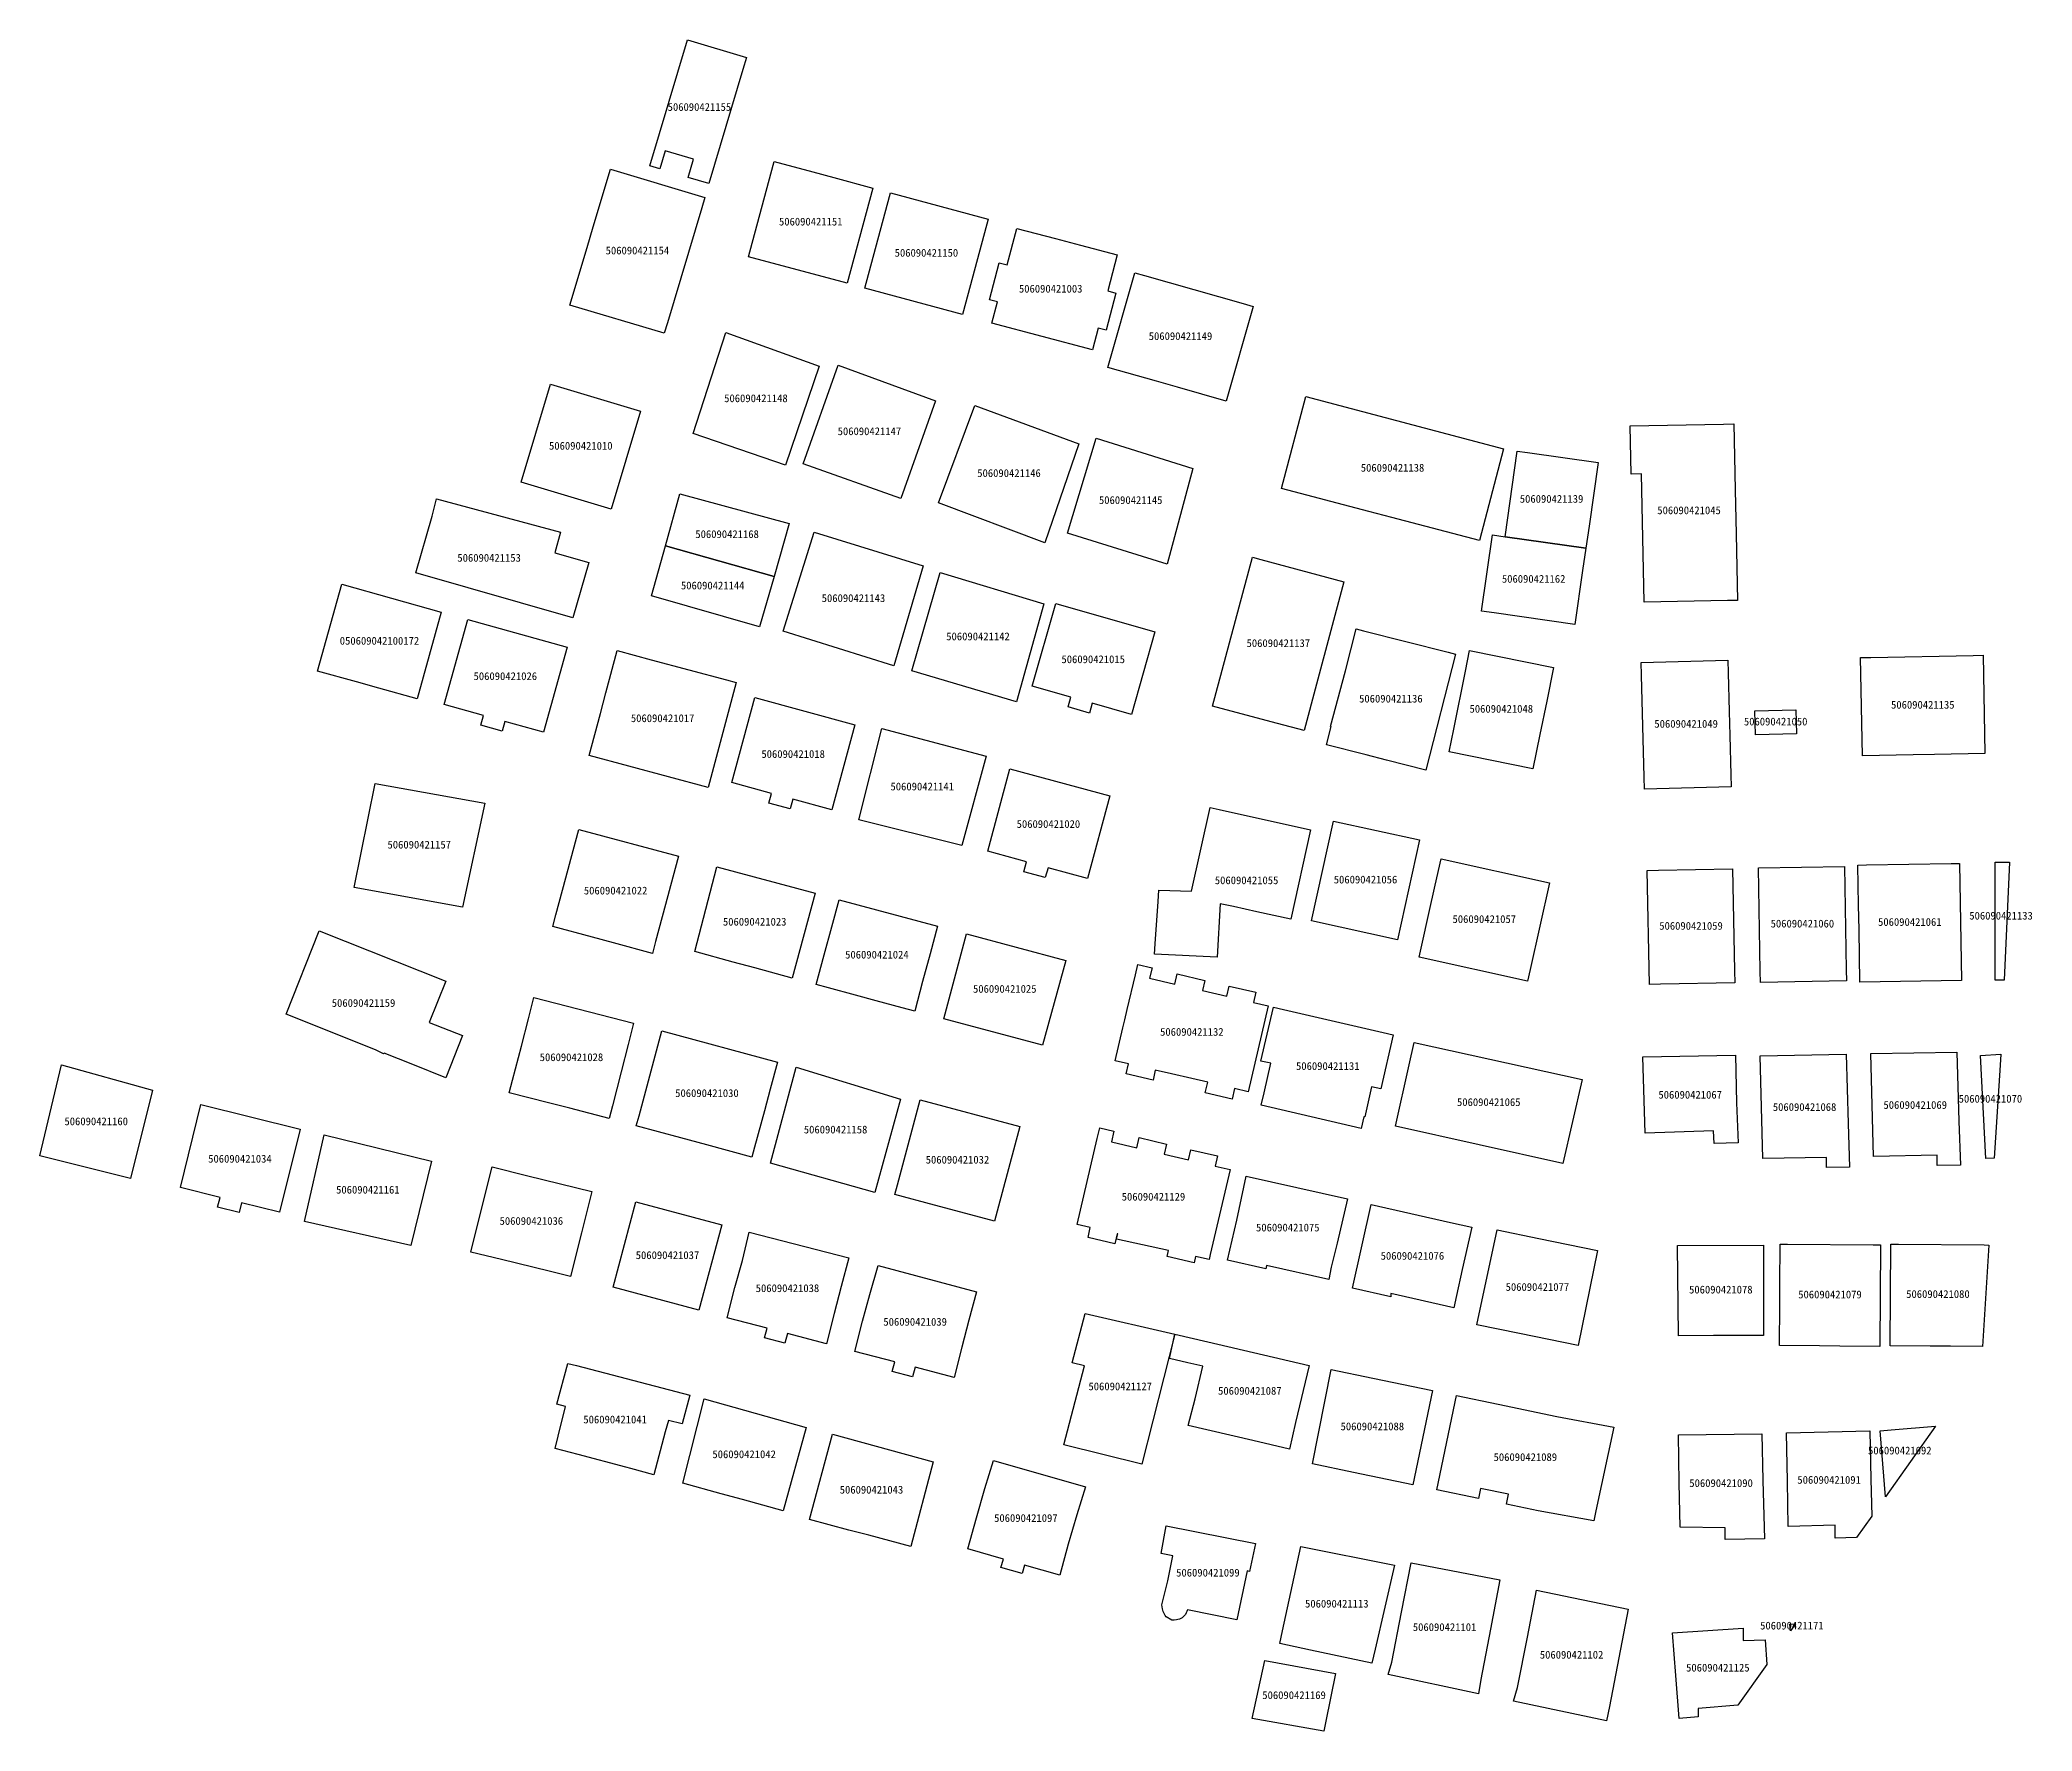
# Model space of a CAD drawing. Header units: inches. Extents: x 95398 to 167335, y 13830 to 47722.
# Drawn here: x 100624.7 to 100858.9, y 36107.7 to 36306.4 of the extents above; entities that cross this region are included whole.
import ezdxf
from ezdxf.enums import TextEntityAlignment as Align

# ---------------------------------------------------------------- set-up
doc = ezdxf.new("R2010")
doc.units = ezdxf.units.IN
doc.header["$MEASUREMENT"] = 0
doc.layers.add('一级水源保护区', color=7, linetype='Continuous')
doc.layers.add('一级水源保护区内违法建筑', color=7, linetype='Continuous')
doc.styles.add('宋体', font='')
doc.styles.get('宋体').set_extended_font_data('宋体')

msp = doc.modelspace()

# ---------------------------------------------------------------- texts
at = {"layer": '一级水源保护区内违法建筑', "color": 18, "true_color": 0x000000, "style": '宋体'}
for s, p in [('506090421155', (100702.2518, 36297.7492)), ('506090421151', (100715.3335, 36284.2836)), ('506090421154', (100694.9654, 36280.8905)), ('506090421150', (100728.9251, 36280.6195)), ('506090421003', (100743.5308, 36276.4015)), ('506090421149', (100758.7815, 36270.8307)), ('506090421148', (100708.8952, 36263.5287)), ('506090421010', (100688.3124, 36257.9479)), ('506090421147', (100722.2285, 36259.6558)), ('506090421146', (100738.6315, 36254.7398)), ('506090421138', (100783.6994, 36255.3675)), ('506090421145', (100752.9316, 36251.5676)), ('506090421139', (100802.3867, 36251.713)), ('506090421045', (100818.5429, 36250.3672)), ('506090421168', (100705.5063, 36247.5676)), ('506090421153', (100677.5436, 36244.7854)), ('506090421144', (100703.8126, 36241.5348)), ('506090421162', (100800.281, 36242.3153)), ('506090421143', (100720.3524, 36240.051)), ('050609042100172', (100664.6564, 36235.0412)), ('506090421142', (100734.9891, 36235.5552)), ('506090421137', (100770.2774, 36234.7608)), ('506090421015', (100748.5267, 36232.8685)), ('506090421026', (100679.4448, 36230.8822)), ('506090421136', (100783.5018, 36228.2416)), ('506090421135', (100846.0079, 36227.5233)), ('506090421017', (100697.931, 36225.9428)), ('506090421048', (100796.4789, 36227.0489)), ('506090421049', (100818.198, 36225.285)), ('506090421050', (100828.7207, 36225.552)), ('506090421018', (100713.2667, 36221.7364)), ('506090421141', (100728.4377, 36217.9221)), ('506090421020', (100743.2603, 36213.5148)), ('506090421157', (100669.3308, 36211.0897)), ('506090421055', (100766.5485, 36206.9012)), ('506090421056', (100780.5234, 36206.9889)), ('506090421022', (100692.4061, 36205.6933)), ('506090421023', (100708.7473, 36202.0369)), ('506090421057', (100794.4802, 36202.342)), ('506090421060', (100831.8591, 36201.8142)), ('506090421061', (100844.482, 36202.0039)), ('506090421133', (100855.2043, 36202.7427)), ('506090421059', (100818.7726, 36201.5483)), ('506090421024', (100723.1077, 36198.1656)), ('506090421159', (100662.7833, 36192.4906)), ('506090421025', (100738.1321, 36194.1452)), ('506090421132', (100760.1169, 36189.0937)), ('506090421028', (100687.2159, 36186.1154)), ('506090421131', (100776.0884, 36185.0772)), ('506090421030', (100703.1376, 36181.8956)), ('506090421065', (100795.0043, 36180.8398)), ('506090421067', (100818.674, 36181.7094)), ('506090421070', (100853.9532, 36181.2368)), ('506090421160', (100631.3704, 36178.5839)), ('506090421068', (100832.119, 36180.2622)), ('506090421069', (100845.1192, 36180.5079)), ('506090421158', (100718.2545, 36177.6194)), ('506090421034', (100648.261, 36174.1892)), ('506090421032', (100732.5741, 36174.0774)), ('506090421161', (100663.2924, 36170.5528)), ('506090421129', (100755.6053, 36169.7304)), ('506090421036', (100682.5033, 36166.8823)), ('506090421075', (100771.3888, 36166.1082)), ('506090421037', (100698.5001, 36162.8611)), ('506090421076', (100786.0337, 36162.7812)), ('506090421038', (100712.5984, 36158.981)), ('506090421077', (100800.7208, 36159.1249)), ('506090421078', (100822.2761, 36158.8186)), ('506090421079', (100835.102, 36158.2428)), ('506090421080', (100847.7876, 36158.2924)), ('506090421039', (100727.602, 36155.0341)), ('506090421127', (100751.6996, 36147.4466)), ('506090421087', (100766.9301, 36146.9254)), ('506090421041', (100692.3482, 36143.5581)), ('506090421088', (100781.3263, 36142.7475)), ('506090421042', (100707.5102, 36139.4725)), ('506090421089', (100799.3042, 36139.1347)), ('506090421092', (100843.3061, 36139.9128)), ('506090421090', (100822.306, 36136.0832)), ('506090421091', (100835.0015, 36136.4657)), ('506090421043', (100722.4709, 36135.3065)), ('506090421097', (100740.6119, 36131.9786)), ('506090421099', (100762.0039, 36125.5616)), ('506090421113', (100777.149, 36121.9196)), ('506090421101', (100789.8168, 36119.1616)), ('506090421171', (100830.627, 36119.3423)), ('506090421102', (100804.7394, 36115.9181)), ('506090421125', (100821.9262, 36114.4007)), ('506090421169', (100772.1261, 36111.1691))]:
    msp.add_text(s, height=0.914402, dxfattribs=at).set_placement(p, align=Align.BOTTOM_CENTER)

# ---------------------------------------------------------------- linework, layer by layer
at = {"layer": '一级水源保护区', "color": 1, "linetype": 'Continuous', "lineweight": 25}
for points in [[(100707.3673, 36302.8673), (100703.3595, 36289.4883), (100700.9141, 36290.2109), (100701.5547, 36292.3437), (100698.2187, 36293.3399), (100697.5859, 36291.2149), (100696.4375, 36291.5587), (100700.8673, 36306.3673), (100707.7969, 36304.2969)], [(100722.2501, 36287.4961), (100719.6329, 36277.7657), (100708.0235, 36280.8907), (100710.6485, 36290.6251), (100711.0391, 36292.0743), (100715.5937, 36290.8437), (100718.0625, 36290.1797), (100722.6407, 36288.9453)], [(100698.4923, 36273.1251), (100698.1251, 36271.8907), (100687.0391, 36275.1993), (100689.0625, 36281.9727), (100689.7813, 36284.3867), (100691.8047, 36291.1603), (100702.8907, 36287.8517), (100702.5235, 36286.6173)], [(100735.7423, 36283.7149), (100733.1563, 36274.1173), (100721.6797, 36277.2109), (100724.3047, 36286.9415), (100724.6875, 36288.3907), (100736.1719, 36285.3009)], [(100751.3517, 36281.1055), (100750.2423, 36276.8673), (100751.2031, 36276.6133), (100750.0547, 36272.2579), (100749.0937, 36272.5079), (100748.4297, 36269.9687), (100736.6095, 36273.0743), (100737.2735, 36275.5781), (100736.3359, 36275.8243), (100737.4767, 36280.1837), (100738.4219, 36279.9375), (100739.5391, 36284.2109), (100744.0781, 36283.0157), (100747.0469, 36282.2383)], [(100767.3125, 36275.0547), (100764.1641, 36263.9337), (100758.4375, 36265.5547), (100755.9767, 36266.2539), (100750.2501, 36267.8751), (100753.3985, 36278.9961), (100754.5625, 36278.6681), (100766.1485, 36275.3867)], [(100716.3061, 36268.0199), (100712.3505, 36256.4123), (100701.5067, 36260.1303), (100705.3423, 36272.0035)], [(100730.0093, 36263.9405), (100725.9097, 36252.4711), (100714.4313, 36256.5673), (100718.5493, 36268.1623)], [(100695.3125, 36262.7617), (100691.8673, 36251.2461), (100681.3125, 36254.4063), (100684.7579, 36265.9181)], [(100796.7423, 36258.3243), (100793.8985, 36247.5469), (100783.6329, 36250.2579), (100780.9219, 36250.9727), (100770.6563, 36253.6797), (100773.5001, 36264.4571)], [(100746.8529, 36258.9197), (100742.8559, 36247.2859), (100730.3441, 36251.9741), (100734.6047, 36263.4205)], [(100760.2153, 36256.0057), (100757.2081, 36244.7777), (100745.4965, 36248.4149), (100748.8797, 36259.5807)], [(100823.8203, 36261.2579), (100823.9767, 36253.4883), (100824.0859, 36248.2891), (100824.2423, 36240.5195), (100823.0781, 36240.4961), (100813.2735, 36240.2969), (100812.9687, 36255.3907), (100811.7579, 36255.3633), (100811.6251, 36261.0391), (100822.5937, 36261.2345)], [(100806.4143, 36246.6369), (100796.9141, 36248.0001), (100798.3595, 36258.0587), (100799.5625, 36257.8867), (100807.8595, 36256.6953), (100806.7891, 36249.2501)], [(100689.2657, 36244.9687), (100687.3907, 36238.4571), (100668.9375, 36243.7383), (100670.8487, 36250.4153), (100671.3611, 36252.4273), (100685.9453, 36248.5273), (100685.2579, 36246.1211)], [(100711.0191, 36243.3351), (100698.2521, 36246.9099), (100699.9375, 36253.0257), (100712.7969, 36249.5529)], [(100728.5475, 36244.5641), (100725.1025, 36232.8295), (100712.1061, 36236.8975), (100715.7207, 36248.5159)], [(100796.9141, 36248.0001), (100806.4143, 36246.6369), (100806.0391, 36244.0235), (100805.1329, 36237.6875), (100795.6329, 36239.0509), (100794.1485, 36239.2657), (100795.4297, 36248.2109)], [(100711.0191, 36243.3351), (100709.3215, 36237.3985), (100696.6359, 36241.0449), (100698.2521, 36246.9099)], [(100774.7813, 36230.6837), (100773.3203, 36225.2187), (100770.1953, 36226.0509), (100763.5703, 36227.8203), (100762.5625, 36228.0899), (100767.2345, 36245.5743), (100768.2423, 36245.3047), (100777.9923, 36242.7031)], [(100742.7239, 36240.1165), (100739.5155, 36228.6137), (100727.2091, 36232.2423), (100730.5337, 36243.8075)], [(100671.9219, 36239.1329), (100669.0703, 36228.9493), (100664.5859, 36230.2071), (100661.9531, 36230.9415), (100657.3907, 36232.2187), (100660.2423, 36242.4023)], [(100686.7031, 36235.0195), (100683.9141, 36225.0353), (100679.3907, 36226.2969), (100679.0703, 36225.1407), (100676.5625, 36225.8399), (100676.8829, 36226.9961), (100672.2657, 36228.2891), (100675.0469, 36238.2695)], [(100755.7813, 36236.8165), (100753.0079, 36227.1251), (100748.4141, 36228.4375), (100748.0859, 36227.2853), (100745.5859, 36228.0001), (100745.9141, 36229.1523), (100741.3517, 36230.4571), (100744.1173, 36240.1523)], [(100791.1017, 36234.1993), (100787.6251, 36220.5743), (100782.9923, 36221.7539), (100780.5859, 36222.3673), (100775.9453, 36223.5509), (100776.4897, 36225.6893), (100776.3989, 36225.7143), (100778.1617, 36232.2563), (100779.4141, 36237.1759), (100780.2813, 36236.9531), (100790.2345, 36234.4181)], [(100706.5703, 36230.8633), (100703.2657, 36218.5431), (100689.2969, 36222.2891), (100690.6173, 36227.2345), (100691.2735, 36229.6681), (100692.6017, 36234.6133), (100696.6017, 36233.5391), (100705.4297, 36231.1719)], [(100801.0157, 36224.7579), (100800.1953, 36220.7227), (100790.3437, 36222.7227), (100790.8829, 36225.3829), (100792.2657, 36232.1993), (100792.7579, 36234.6445), (100802.6173, 36232.6445), (100801.8125, 36228.6953)], [(100823.5001, 36218.6173), (100813.2891, 36218.3477), (100813.2501, 36219.7461), (100812.9375, 36231.7227), (100812.8985, 36233.2227), (100823.1095, 36233.4923), (100823.1485, 36231.9923), (100823.2657, 36227.4453), (100823.3437, 36224.6445), (100823.4609, 36220.0157)], [(100844.8595, 36222.3595), (100838.9141, 36222.2539), (100838.7031, 36233.8047), (100839.8907, 36233.8243), (100851.9141, 36234.0431), (100853.1017, 36234.0625), (100853.3125, 36222.5117), (100847.3751, 36222.4063)], [(100720.5313, 36225.9103), (100717.8203, 36215.9181), (100713.2187, 36217.1641), (100712.9063, 36216.0079), (100710.3985, 36216.6875), (100710.7109, 36217.8437), (100706.0781, 36219.1017), (100708.7813, 36229.0937)], [(100831.1563, 36224.8517), (100826.3595, 36224.7227), (100826.2813, 36227.5235), (100831.0859, 36227.6485)], [(100735.9411, 36222.2215), (100733.0931, 36211.7281), (100720.9891, 36214.7517), (100723.6691, 36225.4517)], [(100750.4687, 36217.5353), (100747.8517, 36207.8555), (100743.2187, 36209.1133), (100742.8985, 36207.9531), (100740.3907, 36208.6329), (100740.7031, 36209.7931), (100736.1251, 36211.0353), (100738.7423, 36220.7149)], [(100677.0497, 36216.6783), (100674.4069, 36204.4653), (100661.6885, 36206.7759), (100664.1659, 36218.9891)], [(100774.0703, 36213.5743), (100771.7579, 36203.0509), (100767.7501, 36203.9337), (100765.0157, 36204.5353), (100763.4529, 36204.8787), (100763.0993, 36198.6127), (100755.7179, 36198.9583), (100755.8011, 36200.1813), (100756.1403, 36205.1305), (100756.2381, 36206.4913), (100760.0937, 36206.3605), (100762.2579, 36216.1759), (100763.3281, 36215.9375)], [(100786.8751, 36212.3711), (100784.2891, 36200.6485), (100774.1719, 36202.8789), (100776.7579, 36214.5977)], [(100697.1095, 36200.4337), (100696.7267, 36199.0431), (100692.1719, 36200.2657), (100689.6953, 36200.9337), (100685.0157, 36202.1915), (100685.3829, 36203.5821), (100686.5547, 36207.9337), (100687.4141, 36211.1445), (100688.0781, 36213.6133), (100699.8047, 36210.4649), (100699.1407, 36207.9961), (100698.2735, 36204.7853)], [(100799.8673, 36197.1563), (100799.5703, 36195.7891), (100786.8359, 36198.6055), (100787.1485, 36200.0117), (100787.9687, 36203.7227), (100788.7031, 36207.0431), (100789.3985, 36210.1641), (100802.1251, 36207.3477)], [(100715.8359, 36206.1017), (100713.1641, 36196.1367), (100708.7579, 36197.3321), (100706.2187, 36198.0195), (100701.6953, 36199.2501), (100704.2813, 36209.2109)], [(100815.1953, 36195.4103), (100813.8985, 36195.3829), (100813.6329, 36208.7853), (100814.9375, 36208.8125), (100823.6485, 36208.9805), (100823.7267, 36204.9805), (100823.8047, 36200.9767), (100823.8829, 36196.9767), (100823.9063, 36195.5781)], [(100837.0313, 36195.8125), (100826.9219, 36195.6367), (100826.8985, 36196.9493), (100826.6875, 36209.0859), (100836.7969, 36209.2617), (100837.0079, 36197.1251)], [(100850.5703, 36195.8633), (100838.6251, 36195.6523), (100838.5235, 36201.8165), (100838.4687, 36204.7149), (100838.3907, 36209.4141), (100839.3907, 36209.4337), (100849.3359, 36209.6055), (100850.3359, 36209.6211)], [(100855.5568, 36195.9149), (100854.5115, 36195.9149), (100854.5115, 36209.7709), (100856.1886, 36209.7663)], [(100728.4767, 36195.7227), (100727.5469, 36192.2461), (100726.0937, 36192.6367), (100723.0313, 36193.4727), (100720.5781, 36194.1329), (100717.4375, 36194.9923), (100715.9845, 36195.3867), (100716.9219, 36198.8633), (100717.8047, 36202.1485), (100718.6563, 36205.3437), (100730.2267, 36202.2423), (100729.3673, 36199.0039)], [(100674.4141, 36189.3829), (100672.4453, 36184.4337), (100668.5625, 36186.0001), (100665.1969, 36187.3373), (100665.1337, 36187.2443), (100664.2001, 36187.7333), (100653.6953, 36191.9063), (100657.5781, 36201.6915), (100672.4453, 36195.7891), (100670.5157, 36190.9297)], [(100745.3125, 36198.1953), (100742.5781, 36188.2461), (100730.9767, 36191.3555), (100733.6485, 36201.3243)], [(100755.1563, 36196.1407), (100758.1329, 36195.4453), (100758.4063, 36196.6407), (100761.6329, 36195.8673), (100761.3595, 36194.6875), (100764.2187, 36194.0235), (100764.4923, 36195.2071), (100767.6329, 36194.4805), (100767.3517, 36193.2891), (100769.0781, 36192.8867), (100766.7267, 36182.7891), (100765.1407, 36183.1563), (100764.8595, 36181.9297), (100761.6875, 36182.6681), (100761.9767, 36183.8985), (100760.1329, 36184.3281), (100757.7187, 36184.8907), (100755.8203, 36185.3321), (100755.5547, 36184.1641), (100752.3907, 36184.9023), (100752.6641, 36186.0703), (100751.1251, 36186.4337), (100752.0241, 36190.2939), (100752.2287, 36191.2493), (100752.5245, 36192.4427), (100753.4767, 36196.5313), (100753.7657, 36197.7579), (100755.4453, 36197.3633)], [(100692.0235, 36181.1251), (100691.6407, 36179.6563), (100687.0079, 36180.8477), (100684.5235, 36181.4845), (100679.9141, 36182.6681), (100680.2969, 36184.1367), (100681.3281, 36188.1563), (100682.1563, 36191.3633), (100682.7891, 36193.8437), (100694.5157, 36190.8321), (100693.8673, 36188.3321), (100693.0547, 36185.1485)], [(100783.7813, 36189.4687), (100782.3125, 36183.1367), (100781.2325, 36183.3869), (100780.4507, 36179.8325), (100780.3235, 36179.8609), (100780.0079, 36178.4883), (100768.2735, 36181.2109), (100768.6095, 36182.6719), (100769.4141, 36186.1289), (100768.2423, 36186.3985), (100769.7109, 36192.7305), (100770.8829, 36192.4609), (100782.6173, 36189.7383)], [(100708.7345, 36176.2853), (100708.4141, 36175.1133), (100703.1407, 36176.5431), (100700.0781, 36177.3751), (100694.8359, 36178.7969), (100695.1563, 36179.9687), (100697.8437, 36189.9493), (100711.4453, 36186.2579), (100710.5781, 36183.0821), (100709.8985, 36180.5625)], [(100805.9871, 36184.2397), (100803.7225, 36174.3433), (100784.0441, 36178.7415), (100785.6613, 36185.9523), (100786.2551, 36188.5773)], [(100824.1017, 36181.4883), (100824.2969, 36176.7891), (100821.5001, 36176.7187), (100821.3985, 36178.1993), (100813.3985, 36177.9337), (100813.1017, 36186.8907), (100824.0001, 36187.0899)], [(100837.2423, 36179.0781), (100837.3985, 36173.9219), (100834.7031, 36173.8789), (100834.7031, 36175.0781), (100827.2031, 36174.9493), (100826.8985, 36187.0195), (100837.0001, 36187.1915)], [(100850.2423, 36179.3281), (100850.4375, 36174.1719), (100847.7031, 36174.1289), (100847.7031, 36175.3281), (100840.2031, 36175.1993), (100839.8985, 36187.2695), (100850.0001, 36187.4415)], [(100854.4109, 36174.9975), (100853.4141, 36174.9415), (100852.7969, 36187.0509), (100855.1587, 36187.1858), (100855.1001, 36185.9001)], [(100637.9949, 36182.9913), (100635.3991, 36172.6171), (100624.7483, 36175.2781), (100627.3113, 36185.9347)], [(100725.8769, 36181.9351), (100722.8615, 36170.9623), (100710.6203, 36174.3873), (100713.6231, 36185.6747)], [(100737.2579, 36168.7423), (100736.9453, 36167.5821), (100732.3751, 36168.8009), (100729.8673, 36169.4687), (100725.2267, 36170.7071), (100725.5391, 36171.8673), (100728.1953, 36181.8437), (100739.9219, 36178.7187)], [(100655.3281, 36178.3921), (100652.9063, 36168.6459), (100648.4453, 36169.7513), (100648.1563, 36168.5873), (100645.6329, 36169.2123), (100645.9219, 36170.3763), (100641.2657, 36171.5327), (100643.6797, 36181.2787)], [(100670.7817, 36174.6367), (100668.3463, 36164.7429), (100655.8427, 36167.5583), (100658.1479, 36177.7395)], [(100750.6719, 36176.9141), (100753.6485, 36176.2187), (100753.9297, 36177.4181), (100757.1563, 36176.6445), (100756.8829, 36175.4649), (100759.7423, 36174.7969), (100760.0157, 36175.9805), (100763.1485, 36175.2539), (100762.8751, 36174.0665), (100764.6017, 36173.6603), (100762.2657, 36163.6625), (100762.1467, 36163.0837), (100760.5465, 36163.4331), (100760.3751, 36162.7031), (100757.2109, 36163.4453), (100757.3715, 36164.1263), (100751.2817, 36165.4555), (100751.4085, 36166.0945), (100751.3437, 36166.1095), (100751.0703, 36164.9415), (100747.9141, 36165.6797), (100748.1875, 36166.8477), (100746.6407, 36167.2071), (100749.0001, 36177.3047), (100749.2891, 36178.5313), (100750.9609, 36178.1407)], [(100688.3985, 36166.2187), (100687.1017, 36161.0703), (100684.8985, 36161.6211), (100684.6017, 36161.6993), (100679.0001, 36163.0703), (100675.3985, 36163.9609), (100676.8517, 36169.7891), (100677.8985, 36173.9609), (100682.0781, 36172.9297), (100689.6017, 36171.0703)], [(100777.2031, 36165.0195), (100776.5001, 36162.1915), (100776.2031, 36160.7305), (100768.8985, 36162.3907), (100768.7969, 36162.0001), (100764.2969, 36163.0195), (100765.3985, 36167.6993), (100766.5001, 36172.8711), (100778.3985, 36170.1915)], [(100704.8985, 36167.1719), (100702.2031, 36157.1211), (100692.1017, 36159.8203), (100694.7969, 36169.8711)], [(100791.8985, 36161.8985), (100791.2031, 36158.8711), (100790.8985, 36157.4103), (100783.5001, 36159.0703), (100783.5001, 36158.6797), (100779.0001, 36159.6993), (100781.2031, 36169.5509), (100790.5001, 36167.4415), (100793.0001, 36166.8711)], [(100718.1017, 36156.7383), (100717.2031, 36153.1915), (100712.6017, 36154.3985), (100712.2969, 36153.2383), (100709.8985, 36153.8711), (100710.2031, 36155.0313), (100705.5001, 36156.2305), (100706.3985, 36159.7813), (100707.2969, 36162.9493), (100708.1017, 36166.3009), (100719.7969, 36163.2617), (100718.8985, 36159.9103)], [(100807.7969, 36164.1211), (100805.5001, 36152.9609), (100798.6017, 36154.3789), (100793.6017, 36155.4103), (100796.0001, 36166.5703), (100800.8985, 36165.5391)], [(100821.3985, 36154.1407), (100817.2969, 36154.1289), (100817.2031, 36164.7305), (100827.2969, 36164.7617), (100827.2969, 36154.1603), (100823.2031, 36154.1485)], [(100841.0469, 36164.7931), (100840.9453, 36152.8633), (100836.2423, 36152.9023), (100833.8751, 36152.9219), (100829.1563, 36152.9609), (100829.1953, 36157.7383), (100829.2187, 36160.1095), (100829.2579, 36164.8945), (100830.1251, 36164.8867), (100840.1953, 36164.8009)], [(100853.7652, 36164.784), (100853.0113, 36152.8595), (100849.2501, 36152.8907), (100846.8829, 36152.9103), (100842.1641, 36152.9531), (100842.2657, 36164.8829), (100843.1407, 36164.8751), (100853.2031, 36164.7891)], [(100733.1017, 36152.7813), (100732.2031, 36149.2305), (100727.6017, 36150.4415), (100727.2969, 36149.2813), (100724.8985, 36149.9103), (100725.2031, 36151.0703), (100720.5001, 36152.2695), (100721.3985, 36155.8203), (100722.2969, 36158.9883), (100723.2423, 36162.3907), (100734.7969, 36159.3009), (100733.8985, 36155.9493)], [(100758.1017, 36154.3203), (100754.2513, 36139.0481), (100745.0719, 36141.2957), (100747.5209, 36150.5743), (100746.0713, 36150.9567), (100747.5937, 36156.7305)], [(100758.1017, 36154.3203), (100762.0001, 36153.4103), (100773.8985, 36150.6211), (100772.2969, 36143.9297), (100771.6017, 36140.7813), (100767.2969, 36141.8009), (100759.7031, 36143.5703), (100760.5001, 36146.7187), (100761.3985, 36150.5509), (100759.6485, 36150.9609), (100757.5001, 36151.4609)], [(100701.1407, 36147.1329), (100700.2423, 36143.7579), (100698.6017, 36144.1875), (100698.2345, 36142.8203), (100696.8985, 36137.8009), (100694.1953, 36138.5157), (100693.6095, 36138.6719), (100688.0001, 36140.1563), (100685.2969, 36140.8711), (100685.6563, 36142.3281), (100686.5001, 36145.8009), (100685.5001, 36146.0781), (100686.7969, 36150.8633), (100687.8125, 36150.6407), (100699.5001, 36147.5703)], [(100788.3985, 36147.6915), (100786.1017, 36136.6211), (100779.1017, 36138.0703), (100774.2969, 36139.0781), (100776.5001, 36150.1485), (100781.3985, 36149.1407)], [(100714.7969, 36143.3595), (100712.1017, 36133.5587), (100707.2969, 36134.8789), (100704.7969, 36135.5587), (100700.2969, 36136.8009), (100702.7969, 36146.6993)], [(100809.7187, 36143.3945), (100807.5937, 36133.5469), (100807.3359, 36132.3751), (100800.7969, 36133.5703), (100797.1017, 36134.3359), (100797.3437, 36135.5079), (100794.0391, 36136.1875), (100793.7969, 36135.0195), (100788.8985, 36136.0313), (100791.2031, 36147.1017), (100796.1017, 36146.0899), (100803.0001, 36144.6407)], [(100729.7031, 36139.3281), (100727.1017, 36129.3595), (100722.1485, 36130.6915), (100719.7969, 36131.3009), (100715.2031, 36132.5509), (100717.8985, 36142.5509)], [(100827.3985, 36130.2501), (100822.7969, 36130.1719), (100822.7969, 36131.5391), (100817.5001, 36131.6211), (100817.3985, 36136.8517), (100817.2969, 36142.5001), (100827.1017, 36142.5899), (100827.2031, 36137.1095)], [(100840.0275, 36132.9415), (100838.2305, 36130.4066), (100835.7031, 36130.3595), (100835.7031, 36131.8595), (100830.2031, 36131.6993), (100830.1017, 36137.0313), (100830.0001, 36142.7305), (100839.7969, 36142.9687), (100839.8985, 36137.2891)], [(100847.5024, 36143.4859), (100841.6183, 36135.1855), (100841.0001, 36142.9727), (100842.2969, 36143.0743)], [(100745.6017, 36129.6407), (100744.6017, 36125.9883), (100740.4687, 36127.1719), (100740.1875, 36126.1953), (100737.6875, 36126.9103), (100737.9687, 36127.8867), (100733.7969, 36129.0781), (100734.7969, 36132.7305), (100735.7969, 36136.1915), (100736.7969, 36139.4609), (100747.6017, 36136.3711), (100746.6017, 36133.1017)], [(100767.6017, 36129.7109), (100766.8985, 36126.4415), (100766.6017, 36126.5195), (100765.3985, 36120.7695), (100759.6017, 36121.9415), (100759.5313, 36121.7461), (100759.4453, 36121.5625), (100759.3517, 36121.3907), (100759.2345, 36121.2461), (100759.1017, 36121.1095), (100758.9687, 36120.9961), (100758.8125, 36120.9063), (100758.6485, 36120.8399), (100758.4687, 36120.7853), (100758.2969, 36120.7383), (100758.0391, 36120.7031), (100757.7735, 36120.7267), (100757.1017, 36121.1095), (100757.0001, 36121.2579), (100756.9063, 36121.4103), (100756.8203, 36121.5703), (100756.7501, 36121.7383), (100756.6719, 36122.0313), (100756.6173, 36122.2813), (100756.6017, 36122.5313), (100757.2969, 36125.3281), (100757.8985, 36128.2501), (100756.5001, 36128.5313), (100757.1017, 36131.8009)], [(100781.6727, 36117.3051), (100781.2665, 36115.6567), (100774.0711, 36117.1957), (100770.4695, 36117.9653), (100770.7665, 36119.4537), (100772.9049, 36129.3773), (100783.9263, 36127.1729)], [(100794.0859, 36113.7423), (100793.7969, 36112.0587), (100783.2031, 36114.3399), (100783.6017, 36115.7813), (100784.7657, 36121.6681), (100785.8985, 36127.4297), (100796.2969, 36125.4493), (100795.2031, 36119.6407)], [(100809.2031, 36110.5703), (100808.8437, 36108.8751), (100797.8985, 36111.1993), (100798.3985, 36112.8009), (100799.5391, 36118.6953), (100800.6017, 36124.2187), (100811.3985, 36121.9883)], [(100824.8985, 36119.7891), (100824.8985, 36118.3203), (100827.5001, 36118.3985), (100827.67, 36115.5096), (100824.2859, 36110.7358), (100819.6017, 36110.3517), (100819.6017, 36109.3399), (100817.3673, 36109.1681), (100816.9845, 36114.1915), (100816.6017, 36119.2109)], [(100831.0388, 36120.2618), (100830.456, 36119.4396), (100830.3985, 36120.2305)], [(100775.8721, 36108.8641), (100775.6335, 36107.6733), (100767.2105, 36109.1713), (100768.6801, 36115.9679), (100776.9893, 36114.4265)]]:
    msp.add_lwpolyline(points, close=True, dxfattribs=at)

msp.set_redraw_order([(e.dxf.handle, doc.entitydb.next_handle()) for e in msp.query("TEXT MTEXT ATTDEF DIMENSION ARC_DIMENSION")])  # texts and dimensions are drawn at this point

doc.saveas('drawing.dxf')
